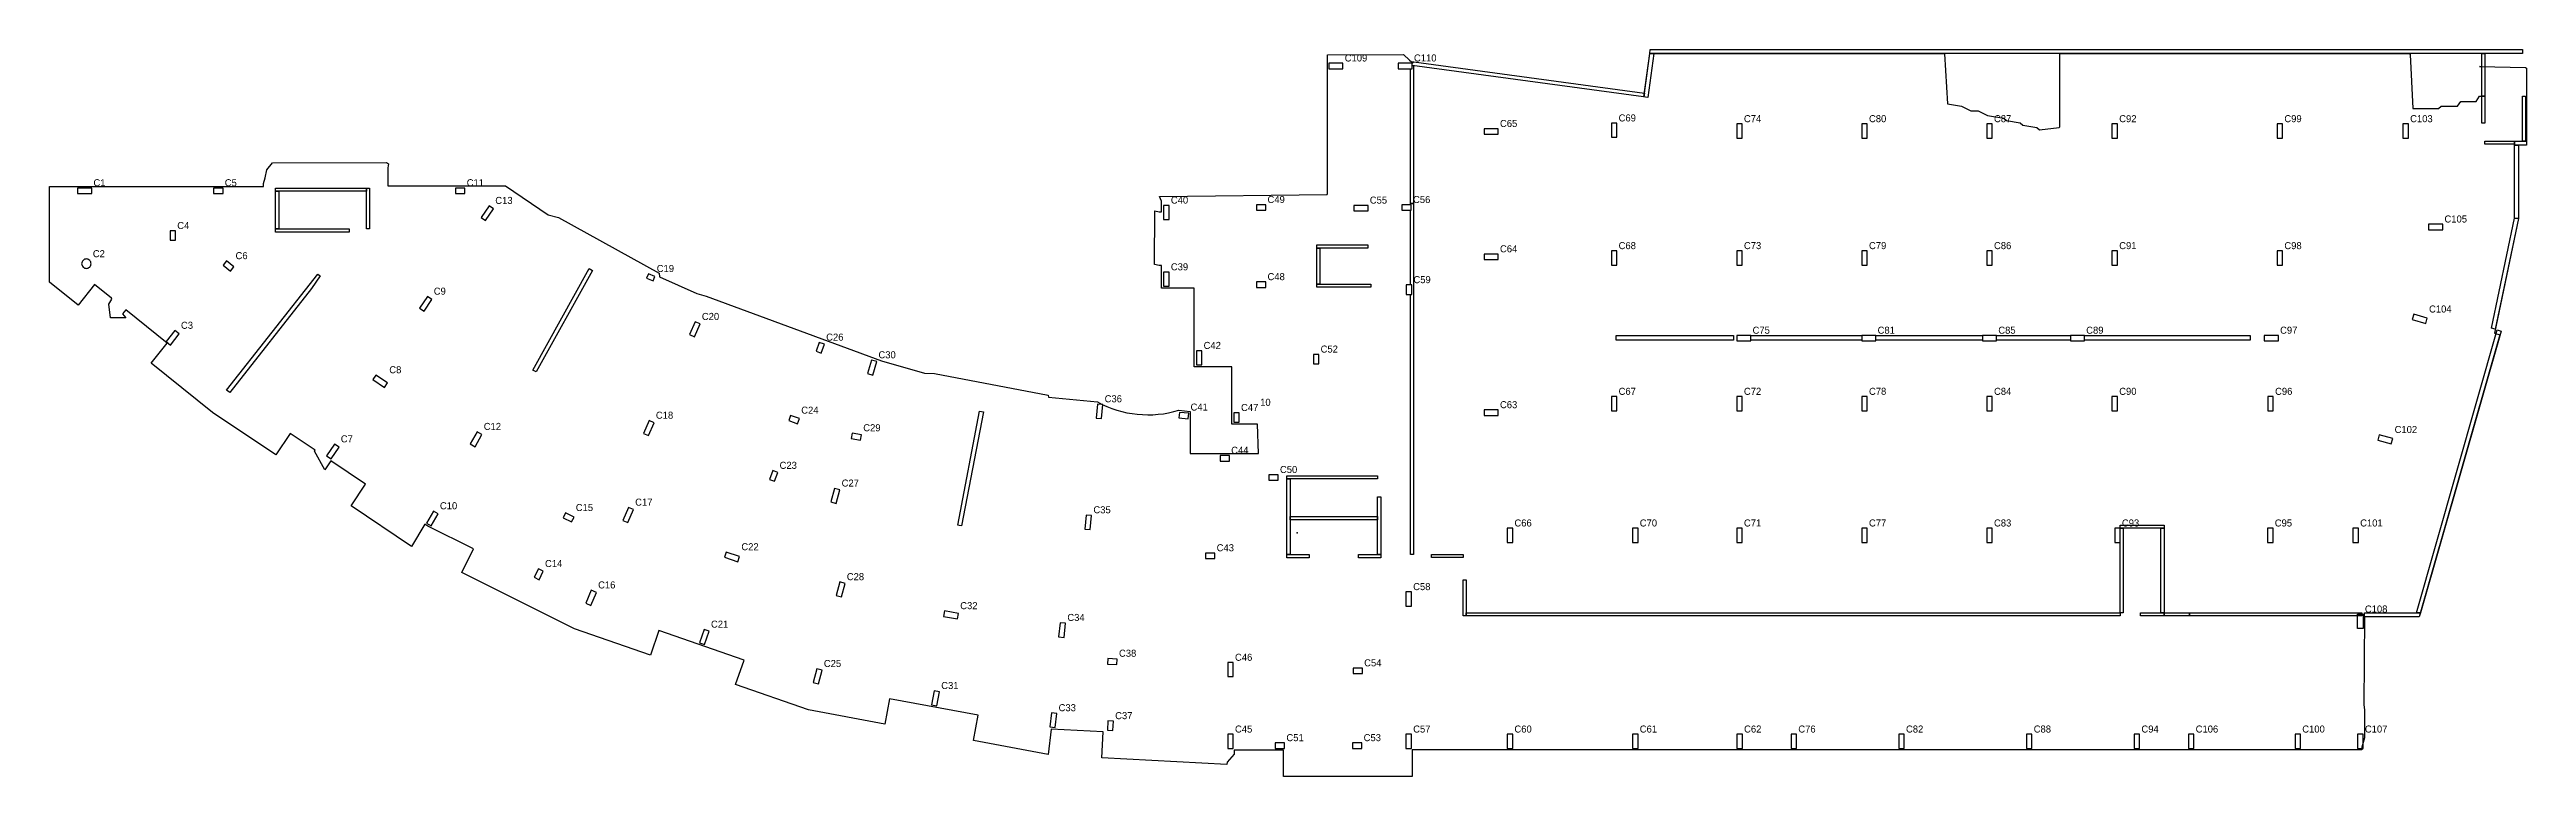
# Model space of a CAD drawing. Header units: inches. Extents: x 3282 to 9618, y 5323 to 56288.
# Drawn here: x 3292 to 9617, y 46243 to 48099 of the extents above; entities that cross this region are included whole.
import ezdxf

# ---------------------------------------------------------------- set-up
doc = ezdxf.new("R2010")
doc.units = ezdxf.units.IN
for name, color, linetype in [('BOUNDARY', 1, 'Continuous'), ('COL-LABEL', 2, 'Continuous'), ('COLS', 2, 'Continuous'), ('DATUM', 7, 'Continuous'), ('FLOOR NUMBER', 3, 'Continuous'), ('WALL', 4, 'Continuous')]:
    doc.layers.add(name, color=color, linetype=linetype)

msp = doc.modelspace()

# ---------------------------------------------------------------- texts
at = {"layer": 'COL-LABEL'}
for s, p in [('C109', (6599.4, 48068.5)), ('C110', (6776.2, 48068.5)), ('C65', (6995.8, 47901.3)), ('C69', (7298.7, 47915.4)), ('C74', (7618.7, 47913.5)), ('C80', (7938, 47913.5)), ('C87', (8257.2, 47913.5)), ('C92', (8576.9, 47913.5)), ('C99', (8998.6, 47913.5)), ('C103', (9319.7, 47913.5)), ('C1', (3404.4, 47750)), ('C5', (3739.7, 47750)), ('C11', (4357.5, 47750)), ('C13', (4430.5, 47704.8)), ('C40', (6155.4, 47705.6)), ('C49', (6402.2, 47707.1)), ('C55', (6663.4, 47705.6)), ('C56', (6773.8, 47707.1)), ('C4', (3618.4, 47640.7)), ('C105', (9407.4, 47657.4)), ('C2', (3402.8, 47568.8)), ('C6', (3767.2, 47563.8)), ('C64', (6995.8, 47581.3)), ('C68', (7298.7, 47589.4)), ('C73', (7618.7, 47589.4)), ('C79', (7938, 47589.4)), ('C86', (8257.2, 47589.4)), ('C91', (8576.9, 47589.4)), ('C98', (8998.6, 47589.4)), ('C19', (4842.7, 47531.1)), ('C39', (6155.4, 47535.3)), ('C48', (6402.2, 47510.2)), ('C59', (6774.8, 47502.5)), ('C9', (4273.3, 47473.1)), ('C104', (9368, 47427.6)), ('C3', (3627.9, 47386)), ('C20', (4957.9, 47408.6)), ('C26', (5275.3, 47355.8)), ('C75', (7640.7, 47373.4)), ('C81', (7960, 47373.4)), ('C85', (8268.2, 47373.4)), ('C89', (8492.6, 47373.4)), ('C97', (8987.7, 47373.4)), ('C30', (5408.8, 47310.7)), ('C42', (6239.1, 47334.6)), ('C52', (6537.8, 47325.3)), ('C8', (4159.8, 47272.5)), ('C24', (5211.6, 47169.3)), ('C36', (5986.4, 47198.4)), ('C41', (6205.7, 47177.2)), ('C47', (6334.6, 47176.1)), ('C63', (6995.8, 47183.3)), ('C67', (7298.7, 47217.4)), ('C72', (7618.7, 47217.4)), ('C78', (7938, 47217.4)), ('C84', (8257.2, 47217.4)), ('C90', (8576.9, 47217.4)), ('C96', (8974.9, 47217.4)), ('C12', (4401, 47127.8)), ('C18', (4840.5, 47156.4)), ('C29', (5370, 47124.4)), ('C102', (9280.1, 47120)), ('C7', (4036, 47096)), ('C44', (6309.4, 47066.9)), ('C23', (5156.4, 47028.5)), ('C27', (5314.8, 46983.2)), ('C50', (6434, 47017.9)), ('C10', (4289.1, 46925.3)), ('C15', (4636, 46920.7)), ('C17', (4787.6, 46934.4)), ('C35', (5957.7, 46915)), ('C66', (7032.7, 46881.3)), ('C70', (7352.7, 46881.3)), ('C71', (7618.7, 46881.3)), ('C77', (7938, 46881.3)), ('C83', (8257.2, 46881.3)), ('C93', (8583.8, 46881.3)), ('C95', (8974.1, 46881.3)), ('C101', (9192.1, 46881.3)), ('C22', (5058.8, 46820.6)), ('C43', (6272.4, 46818)), ('C14', (4557.4, 46777.7)), ('C16', (4693, 46723.1)), ('C28', (5328, 46744.2)), ('C32', (5617.6, 46670.2)), ('C58', (6774.1, 46718.8)), ('C108', (9204.2, 46661.6)), ('C21', (4981.2, 46623)), ('C34', (5891.2, 46640.1)), ('C38', (6023, 46548.7)), ('C46', (6319.2, 46538.4)), ('C25', (5269.4, 46522.6)), ('C54', (6649, 46524.2)), ('C31', (5569.1, 46466.3)), ('C33', (5868.8, 46409.7)), ('C37', (6013.2, 46389.4)), ('C45', (6319.2, 46355.2)), ('C57', (6774.1, 46355.2)), ('C60', (7032.7, 46355.2)), ('C61', (7352.7, 46355.2)), ('C62', (7619.1, 46355.2)), ('C76', (7757.5, 46355.2)), ('C82', (8032.5, 46355.2)), ('C88', (8358.6, 46355.2)), ('C94', (8633.6, 46355.2)), ('C106', (8772.1, 46355.2)), ('C100', (9044.3, 46355.2)), ('C107', (9204.2, 46355.2)), ('C51', (6450.5, 46333.2)), ('C53', (6647.7, 46333.2))]:
    msp.add_text(s, height=18, dxfattribs=at).set_placement(p)
at = {"layer": 'FLOOR NUMBER'}
msp.add_text('10', height=18, dxfattribs=at).set_placement((6383.4, 47189.4))

# ---------------------------------------------------------------- linework, layer by layer
at = {"layer": 'BOUNDARY'}
msp.add_lwpolyline([(8425.3, 47901.6), (8425.3, 48089), (9317.7, 48089), (9319.9, 48086.5), (9326.3, 47948.7), (9392.1, 47948.4), (9398.8, 47954.3), (9440.6, 47954.8), (9449.4, 47966.3), (9488.4, 47966.4), (9497.1, 47980), (9503.1, 47980), (9503.1, 48052.2), (9502.8, 48054.9), (9496.9, 48056), (9614.7, 48053.3), (9616.8, 48051.7), (9616.8, 47854.8), (9596.6, 47854.8), (9596.6, 47667.7), (9534.9, 47374.9), (9549, 47370.8), (9343.1, 46650.8), (9203.3, 46650.8), (9201.5, 46426), (9203.3, 46413.2), (9203.3, 46342.1), (9196.1, 46317.5), (9196.1, 46311.5), (6771.6, 46311.5), (6771.6, 46243.1), (6443.2, 46243.1), (6443.2, 46310.5), (6316.7, 46310.5), (6316.7, 46300.3), (6299, 46279.3), (6298.7, 46273.4), (5979.1, 46291), (5982.7, 46356.9), (5849.6, 46364.2), (5842.4, 46298.9), (5651.2, 46334.6), (5663.3, 46399.6), (5437.2, 46441.7), (5425.1, 46376.8), (5230.5, 46413.1), (5043.9, 46477.8), (5065.5, 46540.2), (4848.1, 46615.4), (4826.5, 46553.1), (4633, 46620.1), (4344.6, 46764), (4374.6, 46824), (4258.4, 46882), (4250.8, 46887.1), (4216.9, 46830.3), (4062.4, 46934.3), (4099.3, 46989.1), (4010.6, 47048.7), (3995.3, 47026), (3968.5, 47073.3), (3970.2, 47075.9), (3906.8, 47118.6), (3869.9, 47063.9), (3708.6, 47172.5), (3552.2, 47297.9), (3593, 47349.7), (3487.1, 47434.7), (3478.6, 47423.9), (3487.3, 47414.3), (3448.3, 47414.3), (3443.6, 47449.1), (3451.4, 47461.9), (3450.5, 47464.1), (3407.1, 47498.9), (3365.6, 47446.2), (3292.3, 47505), (3292.3, 47749.1), (3839, 47749.1), (3839, 47756.9), (3842.8, 47771.5), (3847.1, 47791.9), (3861.8, 47810.1), (4152.8, 47810.3), (4157.4, 47807), (4155.7, 47796.6), (4155.7, 47750.9), (4456.2, 47750.9), (4565.6, 47676.7), (4592, 47670.4), (4849, 47527.7), (4849.4, 47519), (4945.3, 47476.4), (4968.8, 47469.1), (5416.6, 47304.4), (5526.4, 47272.9), (5551.7, 47272.3), (5842, 47216.4), (5843.3, 47211.9), (5967.7, 47199.3, 0.200994), (6175.8, 47178.2), (6204.8, 47175.3), (6204.8, 47067.8), (6378.9, 47067.8), (6376.9, 47142.2), (6310.8, 47142.2), (6310.8, 47288.7), (6215.2, 47288.7), (6215.2, 47489.7), (6131.8, 47489.7), (6131.8, 47548), (6125.8, 47548), (6113.6, 47549.9), (6114.3, 47687), (6125.8, 47685), (6131.8, 47685), (6131.8, 47712.1), (6126.8, 47723.7), (6554.8, 47728.5), (6555, 47731.3), (6555, 48074), (6555.7, 48085.3), (6749.8, 48086.3), (6765.1, 48072.3), (6769.5, 48068), (6775.5, 48068), (7364.4, 47988), (7378.1, 48089), (8127.7, 48089), (8130.4, 48088.2), (8138.7, 47960.2), (8174.2, 47954.2), (8198.4, 47942.3), (8216.4, 47942.2), (8240.6, 47930.2), (8282.1, 47924.2), (8288.8, 47918.2), (8324.2, 47912.1), (8330.9, 47906.2), (8366.3, 47900), (8373, 47894.3), (8423.6, 47900)], format="xyb", close=True, dxfattribs=at)
at = {"layer": 'COLS'}
for points in [[(6594.9, 48050), (6594.9, 48064), (6558.9, 48064), (6558.9, 48050)], [(6771.7, 48050), (6771.7, 48064), (6735.7, 48064), (6735.7, 48050)], [(6991.3, 47882.8), (6991.3, 47896.8), (6955.3, 47896.8), (6955.3, 47882.8)], [(7280.2, 47874.9), (7294.2, 47874.9), (7294.2, 47910.9), (7280.2, 47910.9)], [(7600.2, 47873), (7614.2, 47873), (7614.2, 47909), (7600.2, 47909)], [(7919.5, 47873), (7933.5, 47873), (7933.5, 47909), (7919.5, 47909)], [(8238.7, 47873), (8252.7, 47873), (8252.7, 47909), (8238.7, 47909)], [(8558.4, 47873), (8572.4, 47873), (8572.4, 47909), (8558.4, 47909)], [(8980.1, 47873), (8994.1, 47873), (8994.1, 47909), (8980.1, 47909)], [(9301.2, 47873), (9315.2, 47873), (9315.2, 47909), (9301.2, 47909)], [(3363.9, 47745.5), (3363.9, 47731.5), (3399.9, 47731.5), (3399.9, 47745.5)], [(3735.2, 47731.5), (3735.2, 47745.5), (3711.2, 47745.5), (3711.2, 47731.5)], [(4353, 47731.5), (4353, 47745.5), (4329, 47745.5), (4329, 47731.5)], [(4394.2, 47670.5), (4405.8, 47662.6), (4426, 47692.4), (4414.4, 47700.3)], [(6150.9, 47701.1), (6136.9, 47701.1), (6136.9, 47665.1), (6150.9, 47665.1)], [(6397.7, 47688.6), (6397.7, 47702.6), (6373.7, 47702.6), (6373.7, 47688.6)], [(6658.9, 47687.1), (6658.9, 47701.1), (6622.9, 47701.1), (6622.9, 47687.1)], [(6769.3, 47688.6), (6769.3, 47702.6), (6745.3, 47702.6), (6745.3, 47688.6)], [(3599.9, 47612.2), (3613.9, 47612.2), (3613.9, 47636.2), (3599.9, 47636.2)], [(9402.9, 47638.9), (9402.9, 47652.9), (9366.9, 47652.9), (9366.9, 47638.9)], [(3398.3, 47552.3), (3398.1, 47554.6), (3397.4, 47556.9), (3396.3, 47558.9), (3394.8, 47560.8), (3393, 47562.2), (3390.9, 47563.4), (3388.7, 47564), (3386.3, 47564.3), (3384, 47564), (3381.7, 47563.4), (3379.7, 47562.2), (3377.8, 47560.8), (3376.4, 47558.9), (3375.2, 47556.9), (3374.6, 47554.6), (3374.3, 47552.3), (3374.6, 47549.9), (3375.2, 47547.7), (3376.4, 47545.6), (3377.8, 47543.8), (3379.7, 47542.3), (3381.7, 47541.2), (3384, 47540.5), (3386.3, 47540.3), (3388.7, 47540.5), (3390.9, 47541.2), (3393, 47542.3), (3394.8, 47543.8), (3396.3, 47545.6), (3397.4, 47547.7), (3398.1, 47549.9)], [(6991.3, 47562.8), (6991.3, 47576.8), (6955.3, 47576.8), (6955.3, 47562.8)], [(7280.2, 47548.9), (7294.2, 47548.9), (7294.2, 47584.9), (7280.2, 47584.9)], [(7600.2, 47548.9), (7614.2, 47548.9), (7614.2, 47584.9), (7600.2, 47584.9)], [(7919.5, 47548.9), (7933.5, 47548.9), (7933.5, 47584.9), (7919.5, 47584.9)], [(8238.7, 47548.9), (8252.7, 47548.9), (8252.7, 47584.9), (8238.7, 47584.9)], [(8558.4, 47548.9), (8572.4, 47548.9), (8572.4, 47584.9), (8558.4, 47584.9)], [(8980.1, 47548.9), (8994.1, 47548.9), (8994.1, 47584.9), (8980.1, 47584.9)], [(3754, 47533.4), (3762.7, 47544.4), (3743.8, 47559.3), (3735.2, 47548.3)], [(4821.8, 47526.6), (4816.9, 47515.6), (4833.4, 47508.3), (4838.2, 47519.3)], [(6150.9, 47530.8), (6136.9, 47530.8), (6136.9, 47494.8), (6150.9, 47494.8)], [(6397.7, 47491.7), (6397.7, 47505.7), (6373.7, 47505.7), (6373.7, 47491.7)], [(6770.3, 47498), (6756.3, 47498), (6756.3, 47474), (6770.3, 47474)], [(4237, 47438.8), (4248.6, 47431), (4268.8, 47460.8), (4257.2, 47468.6)], [(3590.2, 47353.2), (3601.2, 47344.6), (3623.4, 47372.9), (3612.4, 47381.5)], [(4926, 47371.2), (4938.7, 47365.5), (4953.4, 47398.4), (4940.6, 47404.1)], [(9359.7, 47399.8), (9363.5, 47413.2), (9328.9, 47423.1), (9325.1, 47409.7)], [(5270.8, 47346.5), (5257.7, 47351.3), (5249.5, 47328.7), (5262.6, 47323.9)], [(6234.6, 47330.1), (6220.6, 47330.1), (6220.6, 47294.1), (6234.6, 47294.1)], [(6533.3, 47320.8), (6519.3, 47320.8), (6519.3, 47296.8), (6533.3, 47296.8)], [(7636.2, 47354.9), (7636.2, 47368.9), (7600.2, 47368.9), (7600.2, 47354.9)], [(7955.5, 47354.9), (7955.5, 47368.9), (7919.5, 47368.9), (7919.5, 47354.9)], [(8263.7, 47354.9), (8263.7, 47368.9), (8227.7, 47368.9), (8227.7, 47354.9)], [(8488.1, 47354.9), (8488.1, 47368.9), (8452.1, 47368.9), (8452.1, 47354.9)], [(8983.2, 47354.9), (8983.2, 47368.9), (8947.2, 47368.9), (8947.2, 47354.9)], [(4147.5, 47236.3), (4155.3, 47247.9), (4125.5, 47268), (4117.6, 47256.4)], [(5380.9, 47271.6), (5394.3, 47267.8), (5404.3, 47302.4), (5390.8, 47306.2)], [(5964.4, 47158.1), (5978.3, 47156.7), (5981.9, 47192.5), (5968, 47193.9)], [(7280.2, 47176.9), (7294.2, 47176.9), (7294.2, 47212.9), (7280.2, 47212.9)], [(7600.2, 47176.9), (7614.2, 47176.9), (7614.2, 47212.9), (7600.2, 47212.9)], [(7919.5, 47176.9), (7933.5, 47176.9), (7933.5, 47212.9), (7919.5, 47212.9)], [(8238.7, 47176.9), (8252.7, 47176.9), (8252.7, 47212.9), (8238.7, 47212.9)], [(8558.4, 47176.9), (8572.4, 47176.9), (8572.4, 47212.9), (8558.4, 47212.9)], [(8956.4, 47176.9), (8970.4, 47176.9), (8970.4, 47212.9), (8956.4, 47212.9)], [(4366.5, 47092.1), (4378.7, 47085.1), (4396.5, 47116.4), (4384.4, 47123.3)], [(4808.6, 47119), (4821.4, 47113.3), (4836, 47146.2), (4823.2, 47151.9)], [(5184.6, 47164.8), (5179.8, 47151.7), (5202.4, 47143.5), (5207.1, 47156.6)], [(5362.9, 47101.6), (5365.5, 47115.4), (5341.9, 47119.9), (5339.3, 47106.1)], [(6199.8, 47156.3), (6201.2, 47170.3), (6177.3, 47172.7), (6175.9, 47158.8)], [(6316.1, 47147.6), (6330.1, 47147.6), (6330.1, 47171.6), (6316.1, 47171.6)], [(6991.3, 47164.8), (6991.3, 47178.8), (6955.3, 47178.8), (6955.3, 47164.8)], [(3999.8, 47061.6), (4011.4, 47053.8), (4031.5, 47083.6), (4019.9, 47091.5)], [(6304.9, 47048.4), (6304.9, 47062.4), (6280.9, 47062.4), (6280.9, 47048.4)], [(9271.7, 47092.1), (9275.6, 47105.6), (9241, 47115.5), (9237.1, 47102)], [(5151.9, 47019.2), (5138.7, 47024), (5130.5, 47001.5), (5143.7, 46996.7)], [(6429.5, 46999.4), (6429.5, 47013.4), (6405.5, 47013.4), (6405.5, 46999.4)], [(4756, 46896.8), (4768.8, 46891.3), (4783.1, 46924.3), (4770.3, 46929.9)], [(5286.9, 46944.1), (5300.4, 46940.2), (5310.3, 46974.8), (5296.9, 46978.7)], [(4254.6, 46889.5), (4266.8, 46882.6), (4284.6, 46913.8), (4272.4, 46920.8)], [(4625.2, 46893), (4631.5, 46905.5), (4610, 46916.2), (4603.7, 46903.7)], [(5935.7, 46874.7), (5949.6, 46873.3), (5953.2, 46909.1), (5939.3, 46910.5)], [(7028.2, 46876.8), (7014.2, 46876.8), (7014.2, 46840.8), (7028.2, 46840.8)], [(7348.2, 46876.8), (7334.2, 46876.8), (7334.2, 46840.8), (7348.2, 46840.8)], [(7600.2, 46840.8), (7614.2, 46840.8), (7614.2, 46876.8), (7600.2, 46876.8)], [(7919.5, 46840.8), (7933.5, 46840.8), (7933.5, 46876.8), (7919.5, 46876.8)], [(8238.7, 46840.8), (8252.7, 46840.8), (8252.7, 46876.8), (8238.7, 46876.8)], [(8565.3, 46840.8), (8579.3, 46840.8), (8579.3, 46876.8), (8565.3, 46876.8)], [(8955.6, 46840.8), (8969.6, 46840.8), (8969.6, 46876.8), (8955.6, 46876.8)], [(9173.6, 46840.8), (9187.6, 46840.8), (9187.6, 46876.8), (9173.6, 46876.8)], [(5049.7, 46791.1), (5054.3, 46804.3), (5020.3, 46816.1), (5015.7, 46802.9)], [(6267.9, 46799.5), (6267.9, 46813.5), (6243.9, 46813.5), (6243.9, 46799.5)], [(4552.9, 46766.9), (4540.4, 46773.2), (4529.7, 46751.7), (4542.2, 46745.5)], [(5300.8, 46704.9), (5314.3, 46701.3), (5323.5, 46736.1), (5310, 46739.7)], [(4661.4, 46685.6), (4674.2, 46680), (4688.5, 46713.1), (4675.6, 46718.6)], [(6755.6, 46678.3), (6769.6, 46678.3), (6769.6, 46714.3), (6755.6, 46714.3)], [(4951.7, 46584.5), (4964.9, 46579.9), (4976.7, 46613.9), (4963.5, 46618.5)], [(5610.5, 46645.3), (5613.1, 46659.1), (5577.7, 46665.7), (5575.1, 46651.9)], [(5868.8, 46599.8), (5882.7, 46598.3), (5886.7, 46634.1), (5872.8, 46635.6)], [(9199.7, 46657.1), (9199.7, 46621.1), (9185.7, 46621.1), (9185.7, 46657.1)], [(5242.1, 46483.3), (5255.6, 46479.8), (5264.9, 46514.6), (5251.3, 46518.1)], [(6017.7, 46528.9), (6018.5, 46542.9), (5994.5, 46544.2), (5993.7, 46530.2)], [(6300.7, 46497.9), (6314.7, 46497.9), (6314.7, 46533.9), (6300.7, 46533.9)], [(6644.5, 46505.7), (6644.5, 46519.7), (6620.5, 46519.7), (6620.5, 46505.7)], [(5544.2, 46426.4), (5558, 46423.8), (5564.6, 46459.2), (5550.8, 46461.8)], [(5846.4, 46369.4), (5860.3, 46367.9), (5864.3, 46403.7), (5850.4, 46405.2)], [(6008.7, 46384.1), (5994.7, 46384.9), (5993.4, 46361), (6007.4, 46360.2)], [(6300.7, 46314.7), (6314.7, 46314.7), (6314.7, 46350.7), (6300.7, 46350.7)], [(6446, 46314.7), (6446, 46328.7), (6422, 46328.7), (6422, 46314.7)], [(6643.2, 46314.7), (6643.2, 46328.7), (6619.2, 46328.7), (6619.2, 46314.7)], [(6755.6, 46314.7), (6769.6, 46314.7), (6769.6, 46350.7), (6755.6, 46350.7)], [(7014.2, 46314.7), (7028.2, 46314.7), (7028.2, 46350.7), (7014.2, 46350.7)], [(7334.2, 46314.7), (7348.2, 46314.7), (7348.2, 46350.7), (7334.2, 46350.7)], [(7600.6, 46314.7), (7614.6, 46314.7), (7614.6, 46350.7), (7600.6, 46350.7)], [(7739, 46314.7), (7753, 46314.7), (7753, 46350.7), (7739, 46350.7)], [(8014, 46314.7), (8028, 46314.7), (8028, 46350.7), (8014, 46350.7)], [(8340.1, 46314.7), (8354.1, 46314.7), (8354.1, 46350.7), (8340.1, 46350.7)], [(8615.1, 46314.7), (8629.1, 46314.7), (8629.1, 46350.7), (8615.1, 46350.7)], [(8753.6, 46314.7), (8767.6, 46314.7), (8767.6, 46350.7), (8753.6, 46350.7)], [(9025.8, 46314.7), (9039.8, 46314.7), (9039.8, 46350.7), (9025.8, 46350.7)], [(9185.7, 46314.7), (9199.7, 46314.7), (9199.7, 46350.7), (9185.7, 46350.7)]]:
    msp.add_lwpolyline(points, close=True, dxfattribs=at)
at = {"layer": 'DATUM'}
msp.add_point((6477.6, 46864.8), dxfattribs=at)
at = {"layer": 'WALL'}
for points in [[(7363, 47978.1), (7361.9, 47978.3), (6771.7, 48058.4), (6771.7, 48063.5), (6775.5, 48068), (7364.4, 47988)], [(7372.9, 47976.8), (7367.5, 47977.5), (7363, 47978.1), (7378.1, 48089), (7388.2, 48089)], [(9443.3, 48089), (9335.4, 48089), (7378.1, 48089), (7379.4, 48099), (9606.8, 48099), (9606.8, 48089)], [(9510.8, 47980), (9503.1, 47980), (9503.1, 48089), (9510.8, 48089)], [(6774.5, 47706.1), (6767.7, 47706.1), (6767.7, 48050), (6771.7, 48050), (6771.7, 48058.4), (6775.3, 48057.9), (6775.3, 47706.1)], [(9504, 47910.8), (9503.1, 47910.8), (9503.1, 47980), (9510.8, 47980), (9510.8, 47910.8)], [(9614.6, 47864.8), (9606.8, 47864.8), (9606.8, 47980), (9614.6, 47980)], [(9510.8, 47857.1), (9510.8, 47864.8), (9586.6, 47864.8), (9586.6, 47857.1)], [(9616.8, 47854.8), (9605, 47854.8), (9586.6, 47854.8), (9586.6, 47864.8), (9616.8, 47864.8)], [(9596.6, 47667.7), (9586.6, 47668.7), (9586.6, 47854.8), (9596.6, 47854.8)], [(4101.5, 47737.1), (4051.8, 47737.1), (3869.5, 47737.1), (3869.5, 47745.1), (4101.5, 47745.1)], [(3869.5, 47641.1), (3869.5, 47689.4), (3869.5, 47737.1), (3877.5, 47737.1), (3877.5, 47641.1)], [(4101.5, 47641.1), (4101.5, 47689.4), (4101.5, 47745.1), (4109.5, 47745.1), (4109.5, 47641.1)], [(6767.7, 46810.1), (6767.7, 46848.8), (6767.7, 47474), (6770.3, 47474), (6770.3, 47498), (6767.7, 47498), (6767.7, 47688.6), (6769.3, 47688.6), (6769.3, 47702.6), (6767.7, 47702.6), (6767.7, 47706.1), (6775.3, 47706.1), (6775.3, 46810.1)], [(4057.5, 47633.1), (4051.8, 47633.1), (3869.5, 47633.1), (3869.5, 47641.1), (4057.5, 47641.1)], [(9537, 47384.7), (9527.3, 47387.5), (9586.6, 47668.7), (9596.6, 47667.7)], [(6528.2, 47592.3), (6528.2, 47600.3), (6658.3, 47600.3), (6658.3, 47592.3)], [(6528.2, 47500.3), (6528.2, 47531.8), (6528.2, 47592.3), (6536.2, 47592.3), (6536.2, 47500.3)], [(3752.4, 47223.7), (3744.1, 47229.3), (3977.4, 47525.6), (3982.9, 47521.2), (3961, 47488.7)], [(4534.8, 47275.9), (4526.1, 47280.8), (4670.1, 47540.1), (4678.9, 47535.2)], [(6528.2, 47492.3), (6528.2, 47492.3), (6528.2, 47500.3), (6666.3, 47500.3), (6666.3, 47492.3)], [(9346, 46660.8), (9335.6, 46660.8), (9542.2, 47383.2), (9551.8, 47380.4)], [(7592.3, 47356.9), (7583.2, 47356.9), (7292.2, 47356.9), (7292.2, 47368.9), (7592.3, 47368.9)], [(7636.2, 47357.3), (7636.2, 47368.9), (7919.5, 47368.9), (7919.5, 47357.3)], [(7955.5, 47357.3), (7955.5, 47368.9), (8227.7, 47368.9), (8227.7, 47357.3)], [(8452.1, 47357.3), (8445.8, 47357.3), (8263.7, 47357.3), (8263.7, 47368.9), (8452.1, 47368.9)], [(8911.3, 47357.3), (8904.1, 47357.3), (8488.1, 47357.3), (8488.1, 47368.9), (8911.3, 47368.9)], [(5620.9, 46882.9), (5615.3, 46884), (5611.1, 46884.8), (5667.2, 47176.1), (5677, 47174.2)], [(6639.7, 47002.7), (6531.9, 47002.7), (6451.7, 47002.7), (6451.7, 47010.7), (6683.3, 47010.7), (6683.3, 47002.7)], [(6451.7, 46809.7), (6451.7, 46822.6), (6451.7, 47002.7), (6459.7, 47002.7), (6459.7, 46809.7)], [(6691.3, 46809.7), (6683.3, 46809.7), (6683.3, 46956.7), (6691.3, 46956.7)], [(6565.7, 46898.7), (6565.7, 46898.7), (6459.7, 46898.7), (6459.7, 46906.7), (6683.3, 46906.7), (6683.3, 46898.7)], [(8688.5, 46876.8), (8683.3, 46876.8), (8579.3, 46876.8), (8579.3, 46884.8), (8691.3, 46884.8), (8691.3, 46876.8)], [(8587.3, 46660.8), (8580.6, 46660.8), (8579.3, 46660.8), (8579.3, 46876.8), (8587.3, 46876.8)], [(8688.5, 46660.8), (8683.3, 46660.8), (8683.3, 46876.8), (8691.3, 46876.8), (8691.3, 46660.8)], [(6464.5, 46801.7), (6451.7, 46801.7), (6451.7, 46809.7), (6508.7, 46809.7), (6508.7, 46801.7)], [(6691.3, 46801.7), (6683.3, 46801.7), (6634.3, 46801.7), (6634.3, 46809.7), (6691.3, 46809.7)], [(6855.4, 46802.5), (6820.7, 46802.5), (6820.7, 46810.1), (6901.5, 46810.1), (6901.5, 46802.5)], [(6909.1, 46653.2), (6901.5, 46653.2), (6901.5, 46744.7), (6909.1, 46744.7)], [(8499.8, 46653.2), (8472.8, 46653.2), (6909.1, 46653.2), (6909.1, 46660.8), (8579.3, 46660.8), (8579.3, 46653.2)], [(8631.3, 46652.8), (8631.3, 46654), (8631.3, 46660.8), (8691.3, 46660.8), (8691.3, 46652.8)], [(8756.1, 46653.2), (8742.4, 46653.2), (8691.3, 46653.2), (8691.3, 46660.8), (8756.1, 46660.8)], [(9065.9, 46653.2), (9062.3, 46653.2), (8756.1, 46653.2), (8756.1, 46660.8), (9196.1, 46660.8), (9196.1, 46653.2)], [(9343.1, 46650.8), (9335.4, 46650.8), (9203.3, 46650.8), (9203.3, 46660.8), (9346, 46660.8)]]:
    msp.add_lwpolyline(points, close=True, dxfattribs=at)

msp.set_redraw_order([(e.dxf.handle, doc.entitydb.next_handle()) for e in msp.query("TEXT MTEXT ATTDEF DIMENSION ARC_DIMENSION")])  # texts and dimensions are drawn at this point

doc.saveas('drawing.dxf')
